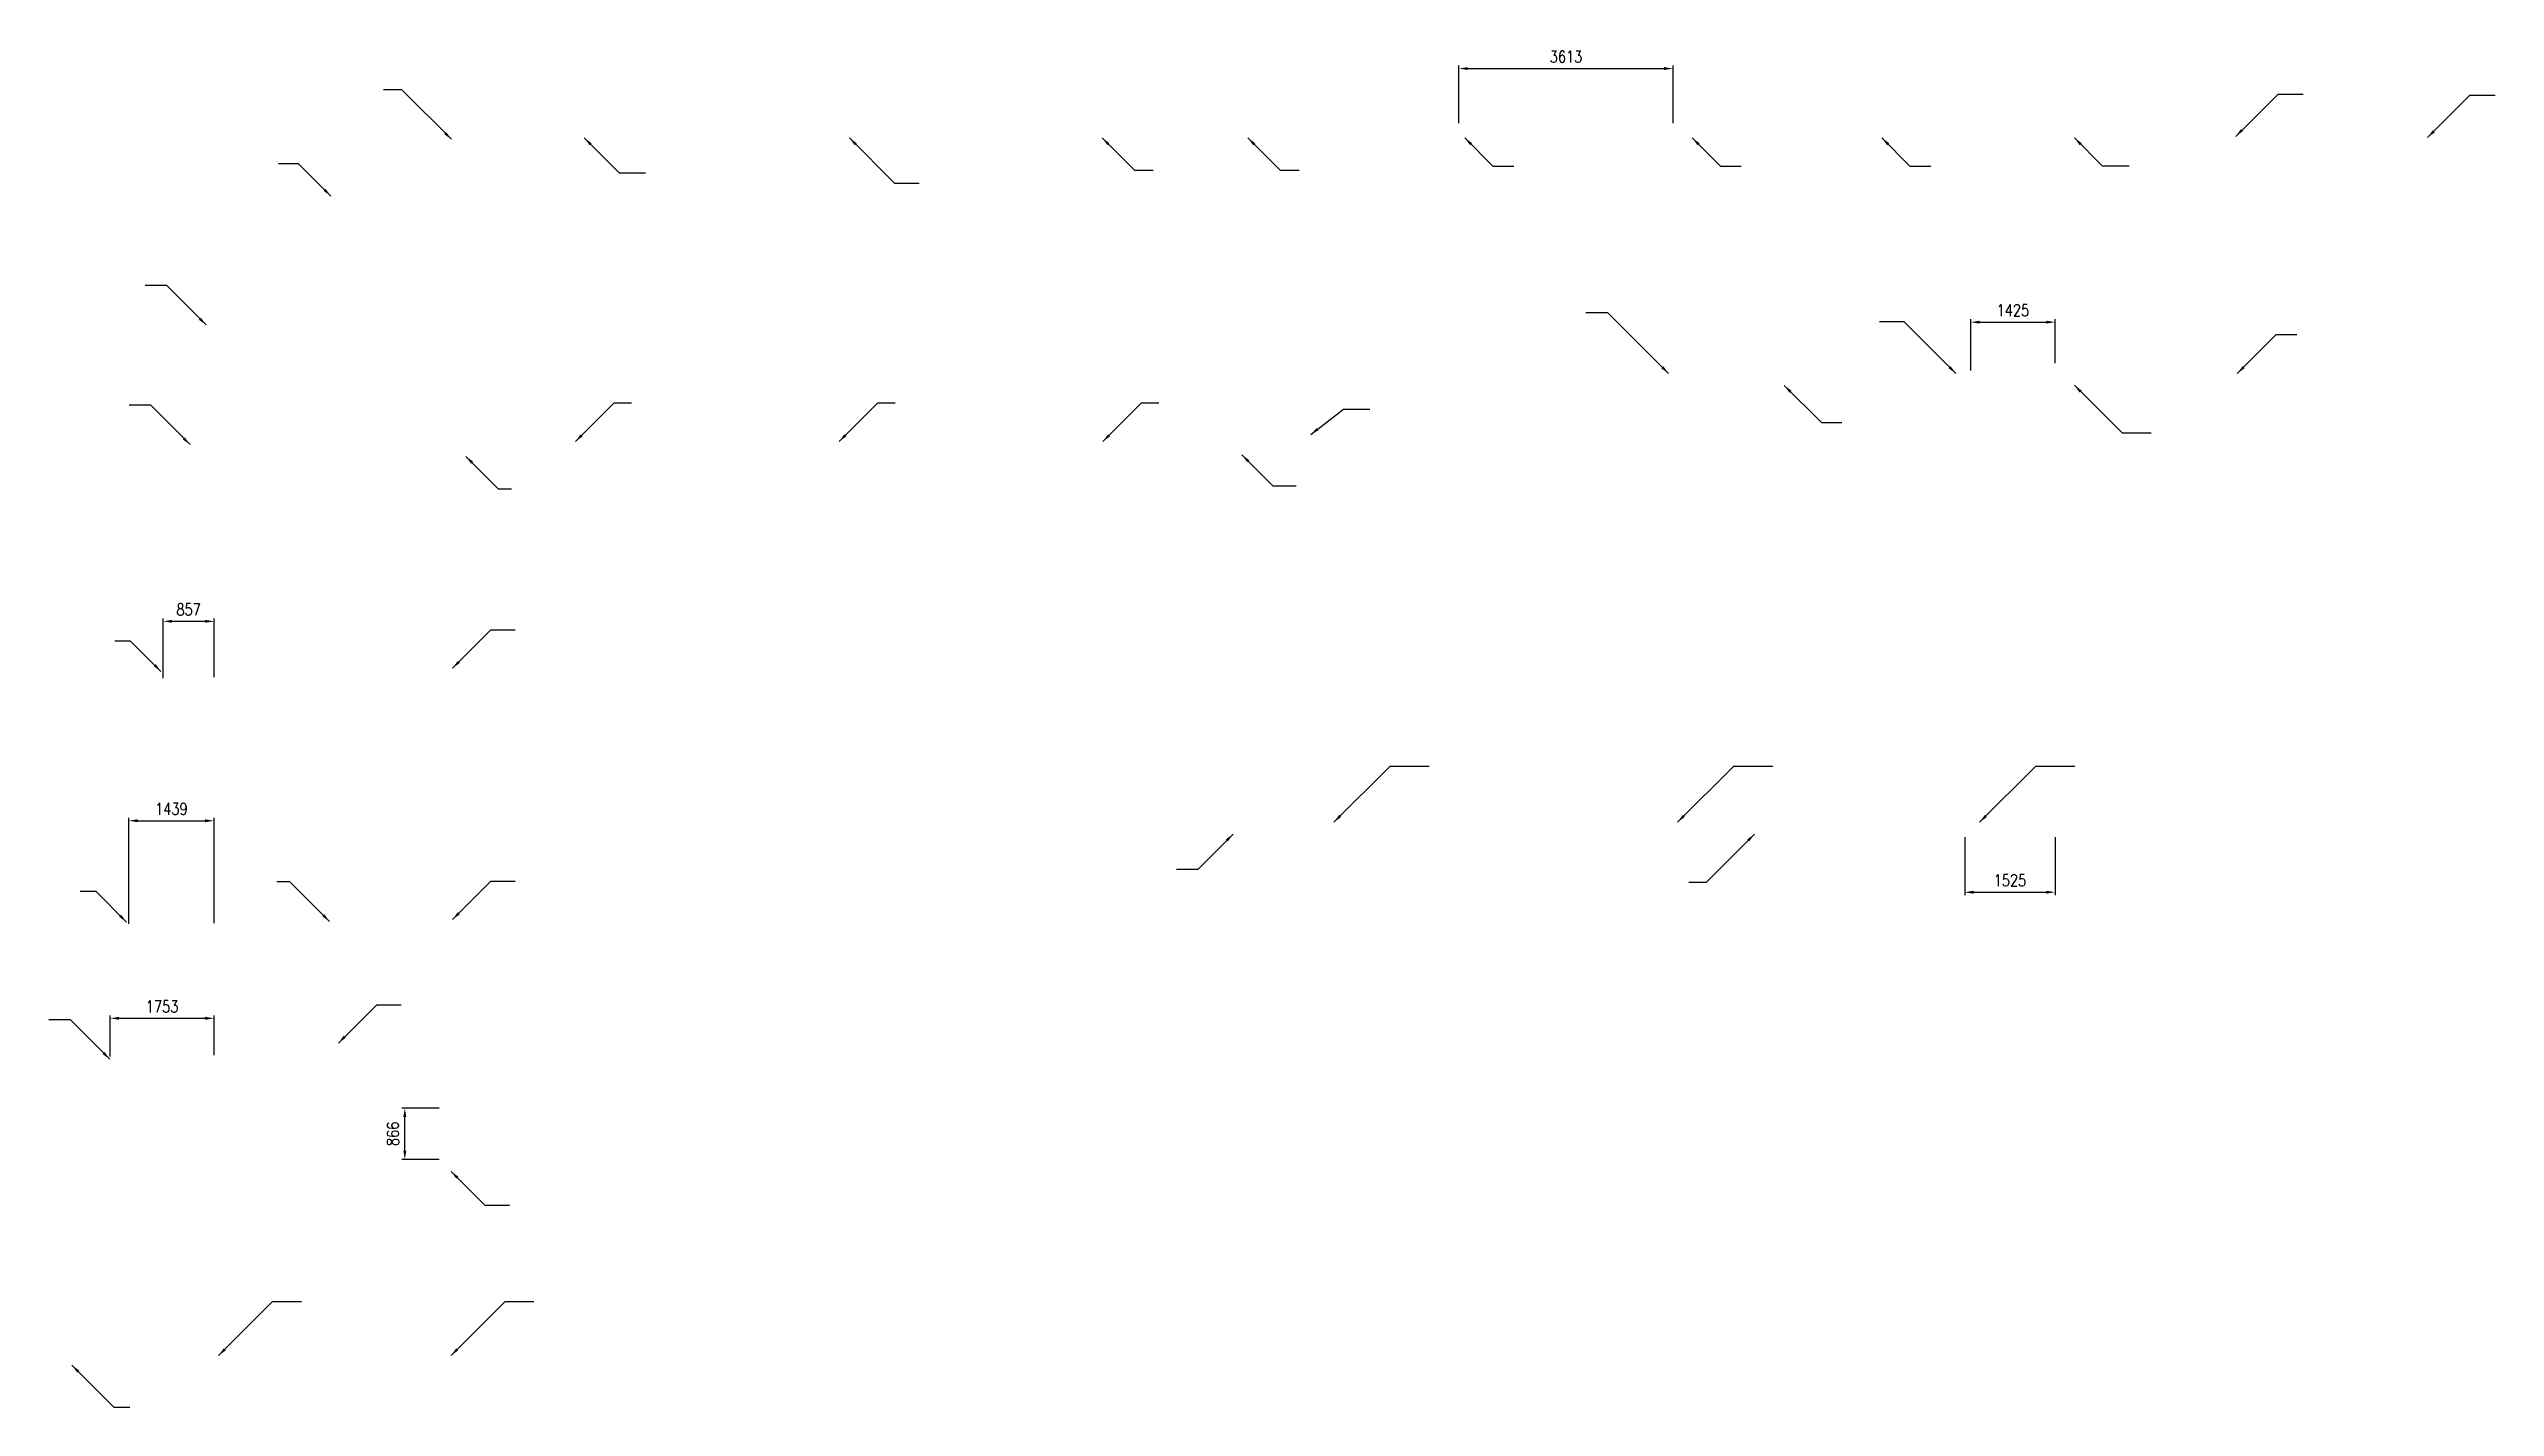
# Model space of a CAD drawing. Header units: inches. Extents: x -310523 to 1125056, y -509000 to -180442.
# Drawn here: x -310523 to -269236, y -203363 to -180442 of the extents above; entities that cross this region are included whole.
import ezdxf

# ---------------------------------------------------------------- set-up
doc = ezdxf.new("R2010")
doc.units = ezdxf.units.IN
doc.header["$MEASUREMENT"] = 0
doc.styles.add('PIREC 1', font='romans.shx', dxfattribs={"width": 0.8})
doc.dimstyles.new('D100 KOP 100', dxfattribs={"dimtxt": 200, "dimasz": 150, "dimexe": 50, "dimexo": 50, "dimgap": 100, "dimtad": 1, "dimdec": 0, "dimzin": 1, "dimtxsty": 'PIREC 1', "dimcen": 2.5, "dimclrd": 8, "dimclre": 8, "dimclrt": 3, "dimazin": 0, "dimtfac": 1, "dimtdec": 0, "dimtmove": 0, "dimatfit": 3, "dimfxl": 1, "dimlwd": -1, "dimlwe": -1, "dimarcsym": 0})

msp = doc.modelspace()

# ---------------------------------------------------------------- blocks, each defined once
blk = doc.blocks.new('*D32')
at = {"color": 8, "transparency": 16777216}
for p, q in [((-278186, -193744), (-278186, -194724)), ((-276661, -193744), (-276661, -194724)), ((-278036, -194674), (-276811, -194674))]:
    blk.add_line(p, q, dxfattribs=at)
for points in [[(-278036, -194649), (-278036, -194699), (-278186, -194674)], [(-276811, -194699), (-276811, -194649), (-276661, -194674)]]:
    blk.add_solid(points, dxfattribs=at)
at = {"layer": 'Defpoints', "color": 0, "transparency": 16777216}
for p in [(-278186, -193694), (-276661, -193694), (-276661, -194674)]:
    blk.add_point(p, dxfattribs=at)
at = {"color": 3, "transparency": 16777216, "insert": (-277424, -194474), "char_height": 200, "attachment_point": 5, "style": 'PIREC 1'}
blk.add_mtext('1525', dxfattribs=at)
blk = doc.blocks.new('*D33')
at = {"color": 8, "transparency": 16777216}
for p, q in [((-278086, -185870), (-278086, -185003)), ((-277936, -185053), (-276811, -185053)), ((-276661, -185743), (-276661, -185003))]:
    blk.add_line(p, q, dxfattribs=at)
for points in [[(-277936, -185028), (-277936, -185078), (-278086, -185053)], [(-276811, -185078), (-276811, -185028), (-276661, -185053)]]:
    blk.add_solid(points, dxfattribs=at)
at = {"layer": 'Defpoints', "color": 0, "transparency": 16777216}
for p in [(-276661, -185053), (-276661, -185793), (-278086, -185920)]:
    blk.add_point(p, dxfattribs=at)
at = {"color": 3, "transparency": 16777216, "insert": (-277374, -184853), "char_height": 200, "attachment_point": 5, "style": 'PIREC 1'}
blk.add_mtext('1425', dxfattribs=at)
blk = doc.blocks.new('*D34')
at = {"color": 8, "transparency": 16777216}
for p, q in [((-286724, -181694), (-286724, -180723)), ((-286574, -180773), (-283261, -180773)), ((-283111, -181694), (-283111, -180723))]:
    blk.add_line(p, q, dxfattribs=at)
for points in [[(-286574, -180748), (-286574, -180798), (-286724, -180773)], [(-283261, -180798), (-283261, -180748), (-283111, -180773)]]:
    blk.add_solid(points, dxfattribs=at)
at = {"layer": 'Defpoints', "color": 0, "transparency": 16777216}
for p in [(-283111, -180773), (-286724, -181744), (-283111, -181744)]:
    blk.add_point(p, dxfattribs=at)
at = {"color": 3, "transparency": 16777216, "insert": (-284917, -180573), "char_height": 200, "attachment_point": 5, "style": 'PIREC 1'}
blk.add_mtext('3613', dxfattribs=at)
blk = doc.blocks.new('*D35')
at = {"color": 8, "transparency": 16777216}
for p, q in [((-308593, -191060), (-308593, -190052)), ((-308443, -190102), (-307886, -190102)), ((-307736, -191046), (-307736, -190052))]:
    blk.add_line(p, q, dxfattribs=at)
for points in [[(-308443, -190077), (-308443, -190127), (-308593, -190102)], [(-307886, -190127), (-307886, -190077), (-307736, -190102)]]:
    blk.add_solid(points, dxfattribs=at)
at = {"layer": 'Defpoints', "color": 0, "transparency": 16777216}
for p in [(-307736, -190102), (-308593, -191110), (-307736, -191096)]:
    blk.add_point(p, dxfattribs=at)
at = {"color": 3, "transparency": 16777216, "insert": (-308165, -189902), "char_height": 200, "attachment_point": 5, "style": 'PIREC 1'}
blk.add_mtext('857', dxfattribs=at)
blk = doc.blocks.new('*D36')
at = {"color": 8, "transparency": 16777216}
for p, q in [((-309175, -195207), (-309175, -193418)), ((-309025, -193468), (-307886, -193468)), ((-307736, -195194), (-307736, -193418))]:
    blk.add_line(p, q, dxfattribs=at)
for points in [[(-309025, -193443), (-309025, -193493), (-309175, -193468)], [(-307886, -193493), (-307886, -193443), (-307736, -193468)]]:
    blk.add_solid(points, dxfattribs=at)
at = {"layer": 'Defpoints', "color": 0, "transparency": 16777216}
for p in [(-307736, -193468), (-309175, -195257), (-307736, -195244)]:
    blk.add_point(p, dxfattribs=at)
at = {"color": 3, "transparency": 16777216, "insert": (-308456, -193268), "char_height": 200, "attachment_point": 5, "style": 'PIREC 1'}
blk.add_mtext('1439', dxfattribs=at)
blk = doc.blocks.new('*D37')
at = {"color": 8, "transparency": 16777216}
for p, q in [((-309489, -197445), (-309489, -196752)), ((-309339, -196802), (-307886, -196802)), ((-307736, -197422), (-307736, -196752))]:
    blk.add_line(p, q, dxfattribs=at)
for points in [[(-309339, -196777), (-309339, -196827), (-309489, -196802)], [(-307886, -196827), (-307886, -196777), (-307736, -196802)]]:
    blk.add_solid(points, dxfattribs=at)
at = {"layer": 'Defpoints', "color": 0, "transparency": 16777216}
for p in [(-307736, -196802), (-309489, -197495), (-307736, -197472)]:
    blk.add_point(p, dxfattribs=at)
at = {"color": 3, "transparency": 16777216, "insert": (-308613, -196602), "char_height": 200, "attachment_point": 5, "style": 'PIREC 1'}
blk.add_mtext('1753', dxfattribs=at)
blk = doc.blocks.new('*D38')
at = {"color": 8, "transparency": 16777216}
for p, q in [((-303936, -198319), (-304566, -198319)), ((-304516, -199035), (-304516, -198469)), ((-303936, -199185), (-304566, -199185))]:
    blk.add_line(p, q, dxfattribs=at)
for points in [[(-304491, -198469), (-304541, -198469), (-304516, -198319)], [(-304541, -199035), (-304491, -199035), (-304516, -199185)]]:
    blk.add_solid(points, dxfattribs=at)
at = {"layer": 'Defpoints', "color": 0, "transparency": 16777216}
for p in [(-304516, -198319), (-303886, -198319), (-303886, -199185)]:
    blk.add_point(p, dxfattribs=at)
at = {"color": 3, "transparency": 16777216, "insert": (-304716, -198752), "char_height": 200, "attachment_point": 5, "rotation": 90, "style": 'PIREC 1'}
blk.add_mtext('866', dxfattribs=at)

# ---------------------------------------------------------------- dimensions: what is measured, and where the dimension line sits
for base, p1, p2, picture, middle in [((-283111.223, -180772.997), (-286723.752, -181744.077), (-283111.223, -181744.077), '*D34', (-284917.487, -180572.997)), ((-276661.223, -185053.448), (-278086.165, -185919.96), (-276661.223, -185792.556), '*D33', (-277373.694, -184853.448)), ((-307736.223, -190101.86), (-308592.842, -191109.711), (-307736.223, -191096.107), '*D35', (-308164.532, -189901.86)), ((-307736.223, -193467.797), (-309174.934, -195257.115), (-307736.223, -195244.082), '*D36', (-308455.578, -193267.797)), ((-276661.223, -194674.46), (-278186.281, -193694.082), (-276661.223, -193694.082), '*D32', (-277423.752, -194474.46)), ((-307736.223, -196801.754), (-309488.988, -197494.747), (-307736.223, -197471.793), '*D37', (-308612.605, -196601.754))]:
    dim = msp.add_linear_dim(base=base, p1=p1, p2=p2, dimstyle='D100 KOP 100', override={"dimscale": 1})
    dim.commit()
    dim.dimension.update_dxf_attribs({"geometry": picture, "text_midpoint": middle})
dim = msp.add_linear_dim(base=(-304515.608, -198319.082), p1=(-303886.223, -199185.221), p2=(-303886.223, -198319.082), angle=90, dimstyle='D100 KOP 100', override={"dimscale": 1})
dim.commit()
dim.dimension.update_dxf_attribs({"geometry": '*D38', "text_midpoint": (-304715.608, -198752.151)})

# ---------------------------------------------------------------- leaders
for points in [[(-303730.046, -181967.192), (-304566.8, -181130.438), (-304877.964, -181130.438)], [(-273614.111, -181918.386), (-272899.138, -181203.413), (-272472.249, -181203.413)], [(-270377.55, -181939.303), (-269662.576, -181224.33), (-269235.687, -181224.33)], [(-301486.445, -181944.082), (-300899.387, -182531.14), (-300451.65, -182531.14)], [(-297011.223, -181944.082), (-296250.024, -182705.28), (-295835.662, -182705.28)], [(-292746.223, -181944.082), (-292200.313, -182489.992), (-291883.568, -182489.992)], [(-290286.223, -181944.082), (-289740.313, -182489.992), (-289423.568, -182489.992)], [(-286624.824, -181944.077), (-286150.303, -182418.599), (-285800.311, -182418.599)], [(-282786.338, -181944.077), (-282311.817, -182418.599), (-281961.825, -182418.599)], [(-279585.838, -181944.082), (-279111.317, -182418.603), (-278761.325, -182418.603)], [(-276335.338, -181944.077), (-275866.407, -182413.008), (-275413.807, -182413.008)], [(-305763.789, -182926.012), (-306309.854, -182379.946), (-306646.512, -182379.946)], [(-307870.602, -185099.082), (-308534.078, -184435.606), (-308898.974, -184435.606)], [(-283186.223, -185919.96), (-284211.467, -184894.716), (-284581.406, -184894.716)], [(-278336.107, -185919.96), (-279207.773, -185048.294), (-279625.644, -185048.294)], [(-273586.223, -185919.086), (-272929.683, -185262.546), (-272582.88, -185262.546)], [(-281235.223, -186119.96), (-280606.771, -186748.411), (-280262.128, -186748.411)], [(-276335.338, -186119.083), (-275531.752, -186922.67), (-275039.597, -186922.67)], [(-308141.561, -187119.081), (-308805.037, -186455.606), (-309169.932, -186455.606)], [(-301636.338, -187069.082), (-300982.812, -186415.555), (-300691.352, -186415.555)], [(-297186.223, -187069.082), (-296532.696, -186415.555), (-296241.237, -186415.555)], [(-292736.222, -187069.082), (-292082.696, -186415.555), (-291791.237, -186415.555)], [(-289225.549, -186949.755), (-288673.501, -186519.206), (-288228.244, -186519.206)], [(-303486.223, -187319.082), (-302941.484, -187863.82), (-302714.014, -187863.82)], [(-290386.223, -187294.082), (-289865.159, -187815.146), (-289471.862, -187815.146)], [(-303711.222, -190893.319), (-303065.045, -190247.142), (-302650.864, -190247.142)], [(-308631.534, -190947.835), (-309144.883, -190434.487), (-309409.739, -190434.487)], [(-288836.223, -193494.082), (-287887.107, -192544.966), (-287227.654, -192544.966)], [(-283036.223, -193494.082), (-282087.107, -192544.966), (-281427.654, -192544.966)], [(-277936.395, -193494.082), (-276987.28, -192544.966), (-276327.827, -192544.966)], [(-290536.107, -193694.086), (-291133.53, -194291.509), (-291492.064, -194291.509)], [(-281736.223, -193694.082), (-282553.747, -194511.606), (-282842.168, -194511.606)], [(-309215.015, -195177.151), (-309728.364, -194663.802), (-309993.221, -194663.802)], [(-305786.1, -195169.197), (-306455.955, -194499.342), (-306677.124, -194499.342)], [(-303711.222, -195135.279), (-303065.045, -194489.102), (-302650.864, -194489.102)], [(-309494.659, -197493.9), (-310158.135, -196830.424), (-310523.031, -196830.424)], [(-305636.1, -197219.197), (-304989.923, -196573.021), (-304575.741, -196573.021)], [(-303736.223, -199385.163), (-303163.71, -199957.676), (-302751.856, -199957.676)], [(-307661.223, -202495.279), (-306748.056, -201582.112), (-306261.22, -201582.112)], [(-303736.445, -202494.197), (-302823.278, -201581.031), (-302336.442, -201581.031)], [(-310134.802, -202656.944), (-309428.488, -203363.257), (-309156.04, -203363.257)]]:
    msp.add_leader(points, dimstyle='D100 KOP 100', override={"dimscale": 1, "dimasz": 150, "dimgap": 80, "dimtad": 0})

doc.saveas('drawing.dxf')
